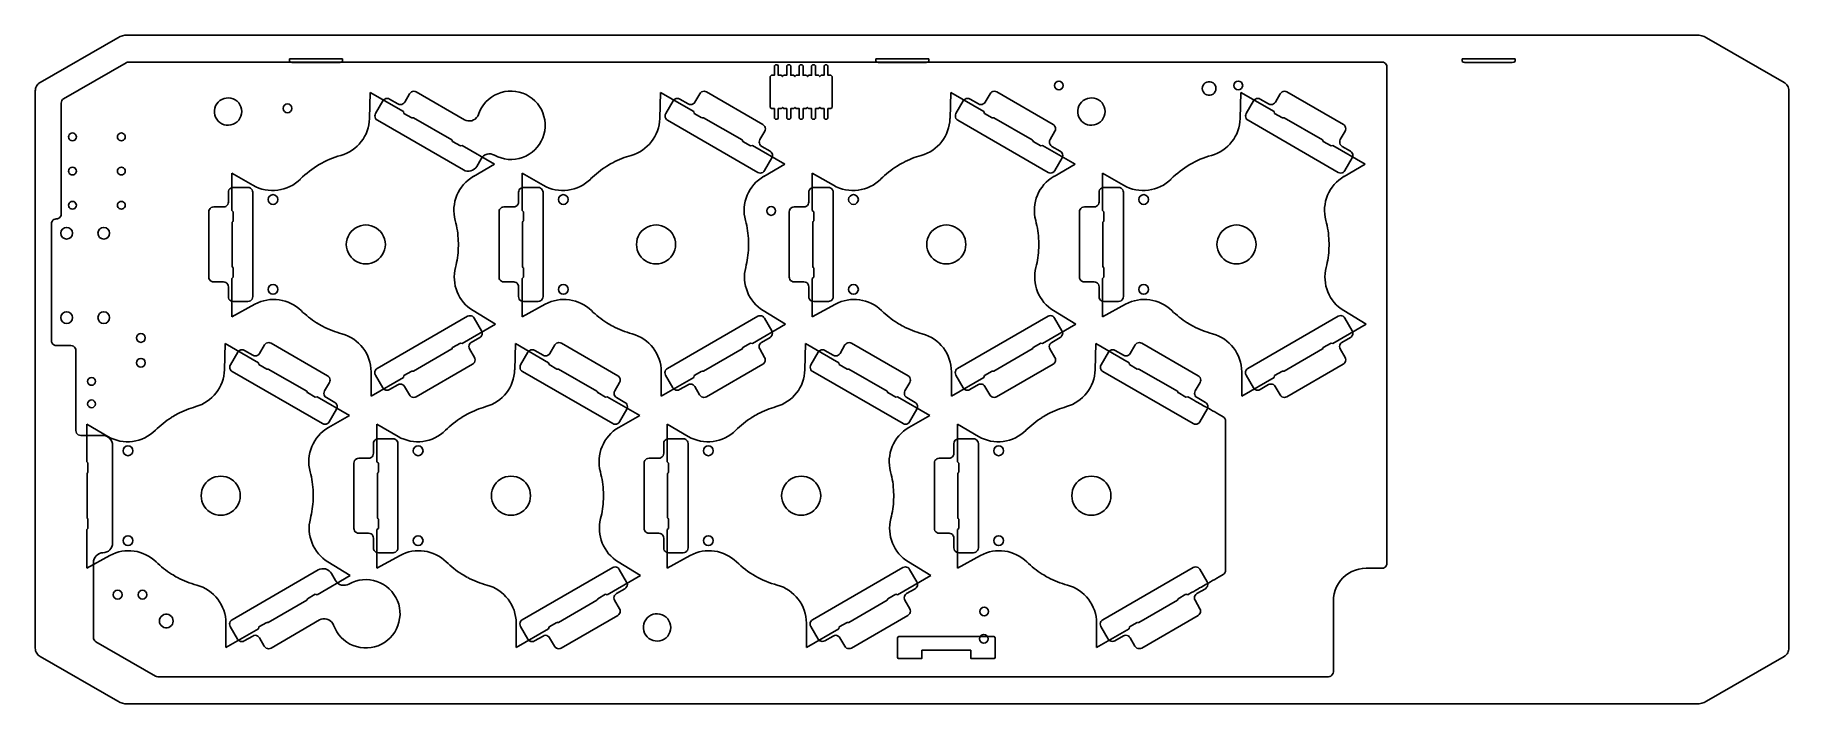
# Model space of a CAD drawing. Header units: millimetres. Extents: x -90 to 90, y -34 to 34.
import ezdxf

# ---------------------------------------------------------------- set-up
doc = ezdxf.new("R2010")
doc.units = ezdxf.units.MM
doc.layers.get('0').update_dxf_attribs({"linetype": 'CONTINUOUS'})

msp = doc.modelspace()

# ---------------------------------------------------------------- linework, layer by layer
for p, q in [((-80.29, 34.23), (80.29, 34.23)), ((-89.23, 29.38), (-81.29, 33.96)), ((81.29, 33.96), (89.23, 29.38)), ((-63.72, 31.81), (-63.72, 31.52)), ((-63.72, 31.81), (-58.28, 31.81)), ((-63.72, 31.52), (-63.59, 31.45)), ((-63.07, 31.44), (-58.93, 31.44)), ((-58.28, 31.52), (-58.41, 31.45)), ((-58.28, 31.52), (-58.28, 31.81)), ((-3.72, 31.81), (-3.72, 31.52)), ((-3.72, 31.81), (1.72, 31.81)), ((-3.72, 31.52), (-3.59, 31.45)), ((-3.07, 31.44), (1.07, 31.44)), ((1.72, 31.52), (1.59, 31.45)), ((1.72, 31.52), (1.72, 31.81)), ((56.28, 31.81), (56.28, 31.52)), ((56.28, 31.81), (61.72, 31.81)), ((56.28, 31.52), (56.41, 31.45)), ((56.93, 31.44), (61.07, 31.44)), ((61.72, 31.52), (61.59, 31.45)), ((61.72, 31.52), (61.72, 31.81)), ((-89.73, 26.66), (-89.73, 28.51)), ((-55.45, 28.37), (-55.52, 25.69)), ((-52.05, 26.41), (-55.45, 28.37)), ((-25.75, 28.37), (-25.82, 25.69)), ((-22.35, 26.41), (-25.75, 28.37)), ((3.95, 28.37), (3.88, 25.69)), ((7.35, 26.41), (3.95, 28.37)), ((33.65, 28.37), (33.58, 25.69)), ((37.05, 26.41), (33.65, 28.37)), ((89.73, 28.51), (89.73, -28.51)), ((-89.75, 25.28), (-89.75, -11.11)), ((-52.05, 26.41), (-52, 26.22)), ((-52, 26.22), (-51.2, 25.76)), ((-47.1, 23.5), (-51.03, 25.77)), ((-22.35, 26.41), (-22.3, 26.22)), ((-22.3, 26.22), (-21.5, 25.76)), ((-17.4, 23.5), (-21.33, 25.77)), ((7.35, 26.41), (7.4, 26.22)), ((7.4, 26.22), (8.2, 25.76)), ((12.3, 23.5), (8.37, 25.77)), ((37.05, 26.41), (37.1, 26.22)), ((37.1, 26.22), (37.9, 25.76)), ((42, 23.5), (38.07, 25.77)), ((-47.02, 23.35), (-46.22, 22.89)), ((-17.32, 23.35), (-16.52, 22.89)), ((12.38, 23.35), (13.18, 22.89)), ((42.08, 23.35), (42.88, 22.89)), ((-46.22, 22.89), (-46.04, 22.94)), ((-42.72, 21.02), (-46.04, 22.94)), ((-16.52, 22.89), (-16.34, 22.94)), ((-13.02, 21.02), (-16.34, 22.94)), ((13.18, 22.89), (13.36, 22.94)), ((16.68, 21.02), (13.36, 22.94)), ((42.88, 22.89), (43.06, 22.94)), ((46.38, 21.02), (43.06, 22.94)), ((-67.45, 18.86), (-69.61, 20.11)), ((-69.61, 20.11), (-69.61, 16.27)), ((-44.87, 19.77), (-42.72, 21.02)), ((-37.75, 18.86), (-39.91, 20.11)), ((-39.91, 20.11), (-39.91, 16.27)), ((-31.24, 20.82), (-31.23, 20.82)), ((-30.63, 21.17), (-30.63, 21.17)), ((-15.17, 19.77), (-13.02, 21.02)), ((-8.05, 18.86), (-10.21, 20.11)), ((-10.21, 20.11), (-10.21, 16.27)), ((-1.54, 20.82), (-1.53, 20.82)), ((-0.93, 21.17), (-0.93, 21.17)), ((14.53, 19.77), (16.68, 21.02)), ((21.65, 18.86), (19.49, 20.11)), ((19.49, 20.11), (19.49, 16.27)), ((44.23, 19.77), (46.38, 21.02)), ((-69.47, 16.14), (-69.61, 16.27)), ((-39.77, 16.14), (-39.91, 16.27)), ((-10.07, 16.14), (-10.21, 16.27)), ((19.63, 16.14), (19.49, 16.27)), ((-69.57, 15.07), (-69.57, 10.53)), ((-69.47, 16.14), (-69.47, 15.21)), ((-39.87, 15.07), (-39.87, 10.53)), ((-39.77, 16.14), (-39.77, 15.21)), ((-10.17, 15.07), (-10.17, 10.53)), ((-10.07, 16.14), (-10.07, 15.21)), ((19.53, 15.07), (19.53, 10.53)), ((19.63, 16.14), (19.63, 15.21)), ((-46.43, 13.15), (-46.44, 13.14)), ((-16.73, 13.15), (-16.74, 13.14)), ((12.97, 13.15), (12.96, 13.14)), ((42.67, 13.15), (42.66, 13.14)), ((-46.43, 12.45), (-46.44, 12.46)), ((-16.73, 12.45), (-16.74, 12.46)), ((12.97, 12.45), (12.96, 12.46)), ((42.67, 12.45), (42.66, 12.46)), ((-69.47, 9.46), (-69.61, 9.33)), ((-69.61, 9.33), (-69.61, 5.4)), ((-69.47, 10.39), (-69.47, 9.46)), ((-39.77, 9.46), (-39.91, 9.33)), ((-39.91, 9.33), (-39.91, 5.4)), ((-39.77, 10.39), (-39.77, 9.46)), ((-10.07, 9.46), (-10.21, 9.33)), ((-10.21, 9.33), (-10.21, 5.4)), ((-10.07, 10.39), (-10.07, 9.46)), ((19.63, 9.46), (19.49, 9.33)), ((19.49, 9.33), (19.49, 5.4)), ((19.63, 10.39), (19.63, 9.46)), ((-69.61, 5.4), (-67.25, 6.68)), ((-42.64, 4.63), (-44.93, 6.03)), ((-39.91, 5.4), (-37.55, 6.68)), ((-12.94, 4.63), (-15.23, 6.03)), ((-10.21, 5.4), (-7.85, 6.68)), ((16.76, 4.63), (14.47, 6.03)), ((19.49, 5.4), (21.85, 6.68)), ((46.46, 4.63), (44.17, 6.03)), ((-60.94, 4.78), (-60.93, 4.78)), ((-60.33, 4.43), (-60.33, 4.43)), ((-46.04, 2.66), (-42.64, 4.63)), ((-31.24, 4.78), (-31.23, 4.78)), ((-30.63, 4.43), (-30.63, 4.43)), ((-16.34, 2.66), (-12.94, 4.63)), ((-1.54, 4.78), (-1.53, 4.78)), ((-0.93, 4.43), (-0.93, 4.43)), ((13.36, 2.66), (16.76, 4.63)), ((28.16, 4.78), (28.17, 4.78)), ((28.77, 4.43), (28.77, 4.43)), ((43.06, 2.66), (46.46, 4.63)), ((-70.3, 2.65), (-70.37, -0.03)), ((-66.9, 0.69), (-70.3, 2.65)), ((-51.03, -0.17), (-47.1, 2.1)), ((-46.22, 2.71), (-47.02, 2.25)), ((-46.04, 2.66), (-46.22, 2.71)), ((-40.6, 2.65), (-40.67, -0.03)), ((-37.2, 0.69), (-40.6, 2.65)), ((-21.33, -0.17), (-17.4, 2.1)), ((-16.52, 2.71), (-17.32, 2.25)), ((-16.34, 2.66), (-16.52, 2.71)), ((-10.9, 2.65), (-10.97, -0.03)), ((-7.5, 0.69), (-10.9, 2.65)), ((8.37, -0.17), (12.3, 2.1)), ((13.18, 2.71), (12.38, 2.25)), ((13.36, 2.66), (13.18, 2.71)), ((18.8, 2.65), (18.73, -0.03)), ((22.2, 0.69), (18.8, 2.65)), ((38.07, -0.17), (42, 2.1)), ((42.88, 2.71), (42.08, 2.25)), ((43.06, 2.66), (42.88, 2.71)), ((-66.9, 0.69), (-66.85, 0.5)), ((-66.85, 0.5), (-66.05, 0.04)), ((-61.95, -2.22), (-65.88, 0.05)), ((-37.2, 0.69), (-37.15, 0.5)), ((-37.15, 0.5), (-36.35, 0.04)), ((-32.25, -2.22), (-36.18, 0.05)), ((-7.5, 0.69), (-7.45, 0.5)), ((-7.45, 0.5), (-6.65, 0.04)), ((-2.55, -2.22), (-6.48, 0.05)), ((22.2, 0.69), (22.25, 0.5)), ((22.25, 0.5), (23.05, 0.04)), ((27.15, -2.22), (23.22, 0.05)), ((-55.37, -0.24), (-55.37, -2.73)), ((-55.37, -2.73), (-52.05, -0.81)), ((-52, -0.62), (-52.05, -0.81)), ((-51.2, -0.16), (-52, -0.62)), ((-25.67, -0.24), (-25.67, -2.73)), ((-25.67, -2.73), (-22.35, -0.81)), ((-22.3, -0.62), (-22.35, -0.81)), ((-21.5, -0.16), (-22.3, -0.62)), ((4.03, -0.24), (4.03, -2.73)), ((4.03, -2.73), (7.35, -0.81)), ((7.4, -0.62), (7.35, -0.81)), ((8.2, -0.16), (7.4, -0.62)), ((33.73, -0.24), (33.73, -2.73)), ((33.73, -2.73), (37.05, -0.81)), ((37.1, -0.62), (37.05, -0.81)), ((37.9, -0.16), (37.1, -0.62)), ((-61.87, -2.37), (-61.07, -2.84)), ((-61.07, -2.84), (-60.89, -2.79)), ((-57.57, -4.7), (-60.89, -2.79)), ((-32.17, -2.37), (-31.37, -2.84)), ((-31.37, -2.84), (-31.19, -2.79)), ((-27.87, -4.7), (-31.19, -2.79)), ((-2.47, -2.37), (-1.67, -2.84)), ((-1.67, -2.84), (-1.49, -2.79)), ((1.83, -4.7), (-1.49, -2.79)), ((27.23, -2.37), (28.03, -2.84)), ((28.03, -2.84), (28.21, -2.79)), ((28.37, -2.88), (28.21, -2.79)), ((-75.79, -4.9), (-75.78, -4.9)), ((-75.18, -4.55), (-75.18, -4.56)), ((-59.72, -5.95), (-57.57, -4.7)), ((-46.09, -4.9), (-46.08, -4.9)), ((-45.48, -4.55), (-45.48, -4.56)), ((-30.02, -5.95), (-27.87, -4.7)), ((-16.39, -4.9), (-16.38, -4.9)), ((-15.78, -4.55), (-15.78, -4.56)), ((-0.32, -5.95), (1.83, -4.7)), ((13.31, -4.9), (13.32, -4.9)), ((13.92, -4.55), (13.92, -4.56)), ((31.84, -4.85), (31.42, -4.61)), ((32.08, -20.56), (32.09, -5.28)), ((-82.3, -6.86), (-84.46, -5.61)), ((-84.46, -5.61), (-84.46, -9.45)), ((-52.6, -6.86), (-54.76, -5.61)), ((-54.76, -5.61), (-54.76, -9.45)), ((-22.9, -6.86), (-25.06, -5.61)), ((-25.06, -5.61), (-25.06, -9.45)), ((6.8, -6.86), (4.64, -5.61)), ((4.64, -5.61), (4.64, -9.45)), ((-84.35, -9.56), (-84.46, -9.45)), ((-84.42, -10.65), (-84.42, -15.19)), ((-84.35, -9.56), (-84.35, -10.54)), ((-54.62, -9.58), (-54.76, -9.45)), ((-54.72, -10.65), (-54.72, -15.19)), ((-54.62, -9.58), (-54.62, -10.51)), ((-24.92, -9.58), (-25.06, -9.45)), ((-25.02, -10.65), (-25.02, -15.19)), ((-24.92, -9.58), (-24.92, -10.51)), ((4.78, -9.58), (4.64, -9.45)), ((4.68, -10.65), (4.68, -15.19)), ((4.78, -9.58), (4.78, -10.51)), ((-89.73, -28.51), (-89.73, -12.48)), ((-61.28, -12.57), (-61.29, -12.58)), ((-61.28, -13.27), (-61.29, -13.26)), ((-31.58, -12.57), (-31.59, -12.58)), ((-31.58, -13.27), (-31.59, -13.26)), ((-1.88, -12.57), (-1.89, -12.58)), ((-1.88, -13.27), (-1.89, -13.26)), ((-84.35, -15.3), (-84.35, -16.28)), ((-54.62, -15.33), (-54.62, -16.26)), ((-24.92, -15.33), (-24.92, -16.26)), ((4.78, -15.33), (4.78, -16.26)), ((-84.35, -16.28), (-84.46, -16.39)), ((-84.46, -16.39), (-84.46, -20.32)), ((-54.62, -16.26), (-54.76, -16.39)), ((-54.76, -16.39), (-54.76, -20.32)), ((-24.92, -16.26), (-25.06, -16.39)), ((-25.06, -16.39), (-25.06, -20.32)), ((4.78, -16.26), (4.64, -16.39)), ((4.64, -16.39), (4.64, -20.32)), ((-84.46, -20.32), (-82.1, -19.04)), ((-57.49, -21.1), (-59.78, -19.69)), ((-54.76, -20.32), (-52.4, -19.04)), ((-27.79, -21.1), (-30.08, -19.69)), ((-25.06, -20.32), (-22.7, -19.04)), ((1.91, -21.1), (-0.38, -19.69)), ((4.64, -20.32), (7, -19.04)), ((-75.79, -20.94), (-75.78, -20.94)), ((-75.18, -21.29), (-75.18, -21.29)), ((-60.89, -23.06), (-57.49, -21.1)), ((-46.09, -20.94), (-46.08, -20.94)), ((-45.48, -21.29), (-45.48, -21.29)), ((-31.19, -23.06), (-27.79, -21.1)), ((-1.49, -23.06), (1.91, -21.1)), ((13.31, -20.94), (13.32, -20.94)), ((13.92, -21.29), (13.92, -21.29)), ((31.42, -21.23), (31.83, -21)), ((-61.07, -23.01), (-61.87, -23.47)), ((-60.89, -23.06), (-61.07, -23.01)), ((-31.37, -23.01), (-32.17, -23.47)), ((-31.19, -23.06), (-31.37, -23.01)), ((-1.67, -23.01), (-2.47, -23.47)), ((-1.49, -23.06), (-1.67, -23.01)), ((28.03, -23.01), (27.23, -23.47)), ((28.21, -23.06), (28.03, -23.01)), ((28.21, -23.06), (28.37, -22.97)), ((-65.88, -25.89), (-61.95, -23.62)), ((-36.18, -25.89), (-32.25, -23.62)), ((-6.48, -25.89), (-2.55, -23.62)), ((23.22, -25.89), (27.15, -23.62)), ((-70.22, -25.96), (-70.22, -28.45)), ((-70.22, -28.45), (-66.9, -26.53)), ((-66.85, -26.34), (-66.9, -26.53)), ((-66.05, -25.88), (-66.85, -26.34)), ((-40.52, -25.96), (-40.52, -28.45)), ((-40.52, -28.45), (-37.2, -26.53)), ((-37.15, -26.34), (-37.2, -26.53)), ((-36.35, -25.88), (-37.15, -26.34)), ((-10.82, -25.96), (-10.82, -28.45)), ((-10.82, -28.45), (-7.5, -26.53)), ((-7.45, -26.34), (-7.5, -26.53)), ((-6.65, -25.88), (-7.45, -26.34)), ((18.88, -25.96), (18.88, -28.45)), ((18.88, -28.45), (22.2, -26.53)), ((22.25, -26.34), (22.2, -26.53)), ((23.05, -25.88), (22.25, -26.34)), ((-81.29, -33.96), (-89.23, -29.38)), ((89.23, -29.38), (81.29, -33.96)), ((80.29, -34.23), (-80.29, -34.23))]:
    msp.add_line(p, q)
for points in [[(48.35, 31.4), (48.23, 31.45), (48.1, 31.47), (-80.18, 31.46), (-80.31, 31.45), (-80.43, 31.4), (-86.83, 27.7), (-86.93, 27.62), (-87.01, 27.52), (-87.06, 27.4), (-87.08, 27.27), (-87.08, 15.91), (-87.09, 15.78), (-87.14, 15.66), (-87.22, 15.56), (-87.33, 15.48), (-87.45, 15.43), (-87.58, 15.41), (-87.71, 15.39), (-87.83, 15.34), (-87.93, 15.27), (-88.01, 15.16), (-88.06, 15.04), (-88.08, 14.91), (-88.08, 2.95), (-88.06, 2.82), (-88.01, 2.7), (-87.93, 2.6), (-87.83, 2.52), (-87.71, 2.47), (-87.58, 2.45), (-86.08, 2.45), (-85.95, 2.43), (-85.83, 2.38), (-85.72, 2.3), (-85.64, 2.2), (-85.59, 2.08), (-85.58, 1.95), (-85.58, -6.25), (-85.56, -6.38), (-85.51, -6.5), (-85.43, -6.6), (-85.33, -6.68), (-85.2, -6.73), (-85.08, -6.75), (-82.82, -6.75), (-82.63, -6.77), (-82.44, -6.83), (-82.27, -6.92), (-82.12, -7.04), (-81.99, -7.19), (-81.9, -7.37), (-81.84, -7.56), (-81.82, -7.75), (-81.82, -17.76), (-81.84, -17.95), (-81.9, -18.14), (-81.99, -18.31), (-82.11, -18.46), (-82.25, -18.58), (-82.42, -18.68), (-82.61, -18.74), (-82.8, -18.76), (-82.99, -18.78), (-83.17, -18.84), (-83.34, -18.93), (-83.49, -19.06), (-83.61, -19.21), (-83.7, -19.38), (-83.76, -19.57), (-83.78, -19.76), (-83.77, -27.44), (-83.76, -27.56), (-83.71, -27.68), (-83.63, -27.79), (-83.52, -27.87), (-77.44, -31.38), (-77.32, -31.43), (-77.19, -31.45), (42.61, -31.45), (42.74, -31.43), (42.86, -31.38), (42.96, -31.3), (43.04, -31.2), (43.09, -31.08), (43.11, -30.95), (43.11, -23.71), (43.13, -23.33), (43.2, -22.96), (43.3, -22.6), (43.44, -22.25), (43.63, -21.92), (43.84, -21.61), (44.09, -21.33), (44.37, -21.08), (44.68, -20.86), (45.01, -20.68), (45.36, -20.53), (45.72, -20.43), (46.09, -20.36), (46.47, -20.34), (48.1, -20.34), (48.23, -20.32), (48.35, -20.27), (48.45, -20.2), (48.53, -20.09), (48.58, -19.97), (48.6, -19.84), (48.6, 30.97), (48.58, 31.1), (48.53, 31.22), (48.45, 31.32)], [(-8.18, 29.97), (-8.18, 29.99), (-8.3, 30.12), (-8.61, 30.12), (-8.61, 31.07), (-8.61, 31.09), (-8.71, 31.18), (-8.91, 31.18), (-9.01, 31.09), (-9.01, 31.07), (-9.01, 30.12), (-9.32, 30.12), (-9.45, 29.99), (-9.57, 30.12), (-9.88, 30.12), (-9.88, 31.07), (-9.88, 31.09), (-9.98, 31.18), (-10.18, 31.18), (-10.28, 31.09), (-10.28, 31.07), (-10.28, 30.12), (-10.59, 30.12), (-10.72, 29.99), (-10.84, 30.12), (-11.15, 30.12), (-11.15, 31.07), (-11.15, 31.09), (-11.25, 31.18), (-11.45, 31.18), (-11.55, 31.09), (-11.55, 31.07), (-11.55, 30.12), (-11.86, 30.12), (-11.99, 29.99), (-12.11, 30.12), (-12.42, 30.12), (-12.42, 31.07), (-12.42, 31.09), (-12.52, 31.18), (-12.72, 31.18), (-12.82, 31.09), (-12.82, 31.07), (-12.82, 30.12), (-13.13, 30.12), (-13.26, 29.99), (-13.38, 30.12), (-13.69, 30.12), (-13.69, 31.07), (-13.69, 31.09), (-13.79, 31.18), (-13.99, 31.18), (-14.09, 31.09), (-14.09, 31.07), (-14.09, 30.12), (-14.4, 30.12), (-14.53, 29.99), (-14.53, 29.97), (-14.53, 26.83), (-14.4, 26.7), (-14.09, 26.7), (-14.09, 25.71), (-13.99, 25.61), (-13.79, 25.61), (-13.69, 25.71), (-13.69, 26.7), (-13.38, 26.7), (-13.26, 26.83), (-13.13, 26.7), (-12.82, 26.7), (-12.82, 25.71), (-12.72, 25.61), (-12.52, 25.61), (-12.42, 25.71), (-12.42, 26.7), (-12.11, 26.7), (-11.99, 26.83), (-11.86, 26.7), (-11.55, 26.7), (-11.55, 25.71), (-11.45, 25.61), (-11.25, 25.61), (-11.15, 25.71), (-11.15, 26.7), (-10.84, 26.7), (-10.72, 26.83), (-10.59, 26.7), (-10.28, 26.7), (-10.28, 25.71), (-10.18, 25.61), (-9.98, 25.61), (-9.88, 25.71), (-9.88, 26.7), (-9.57, 26.7), (-9.45, 26.83), (-9.32, 26.7), (-9.01, 26.7), (-9.01, 25.71), (-8.91, 25.61), (-8.71, 25.61), (-8.61, 25.71), (-8.61, 26.7), (-8.3, 26.7), (-8.18, 26.83)], [(30.15, 29.42), (30.32, 29.46), (30.49, 29.46), (30.65, 29.42), (30.8, 29.34), (30.93, 29.23), (31.02, 29.09), (31.08, 28.93), (31.1, 28.77), (31.08, 28.6), (31.02, 28.44), (30.93, 28.3), (30.8, 28.19), (30.65, 28.11), (30.49, 28.07), (30.32, 28.07), (30.15, 28.11), (30, 28.19), (29.88, 28.3), (29.78, 28.44), (29.72, 28.6), (29.7, 28.77), (29.72, 28.93), (29.78, 29.09), (29.88, 29.23), (30, 29.34)], [(-70.18, 27.79), (-69.94, 27.8), (-69.71, 27.77), (-69.48, 27.7), (-69.27, 27.59), (-69.08, 27.45), (-68.91, 27.28), (-68.78, 27.08), (-68.68, 26.87), (-68.62, 26.64), (-68.6, 26.4), (-68.62, 26.16), (-68.68, 25.93), (-68.78, 25.72), (-68.91, 25.52), (-69.08, 25.35), (-69.27, 25.21), (-69.48, 25.1), (-69.71, 25.03), (-69.94, 25), (-70.18, 25.01), (-70.41, 25.06), (-70.63, 25.15), (-70.83, 25.27), (-71.01, 25.43), (-71.16, 25.62), (-71.28, 25.82), (-71.35, 26.05), (-71.39, 26.28), (-71.39, 26.52), (-71.35, 26.75), (-71.28, 26.98), (-71.16, 27.18), (-71.01, 27.37), (-70.83, 27.53), (-70.63, 27.65), (-70.41, 27.74)], [(-41.32, 28.49), (-40.94, 28.5), (-40.57, 28.47), (-40.21, 28.4), (-39.85, 28.29), (-39.51, 28.14), (-39.18, 27.96), (-38.88, 27.75), (-38.6, 27.5), (-38.35, 27.23), (-38.13, 26.93), (-37.94, 26.61), (-37.79, 26.27), (-37.67, 25.91), (-37.59, 25.55), (-37.55, 25.18), (-37.56, 24.81), (-37.6, 24.44), (-37.68, 24.07), (-37.79, 23.72), (-37.95, 23.38), (-38.14, 23.06), (-38.36, 22.76), (-38.61, 22.49), (-38.89, 22.24), (-39.2, 22.03), (-39.52, 21.85), (-39.87, 21.71), (-40.22, 21.6), (-40.59, 21.53), (-40.96, 21.5), (-41.33, 21.51), (-41.7, 21.56), (-42.06, 21.65), (-42.41, 21.78), (-42.75, 21.94), (-42.93, 22.02), (-43.12, 22.06), (-43.31, 22.06), (-43.5, 22.03), (-43.68, 21.96), (-43.85, 21.86), (-43.99, 21.72), (-44.1, 21.56), (-44.55, 20.79), (-44.66, 20.63), (-44.8, 20.5), (-44.97, 20.4), (-45.15, 20.33), (-45.35, 20.29), (-45.54, 20.3), (-45.73, 20.35), (-45.91, 20.43), (-54.72, 25.51), (-54.83, 25.59), (-54.91, 25.7), (-54.96, 25.82), (-54.97, 25.95), (-54.96, 26.08), (-54.91, 26.2), (-54.16, 27.5), (-54.08, 27.6), (-53.97, 27.68), (-53.85, 27.73), (-53.72, 27.75), (-53.59, 27.73), (-53.47, 27.68), (-52.61, 27.18), (-52.49, 27.13), (-52.36, 27.11), (-52.23, 27.13), (-52.11, 27.18), (-52, 27.26), (-51.92, 27.36), (-51.42, 28.23), (-51.34, 28.33), (-51.24, 28.41), (-51.12, 28.46), (-50.99, 28.48), (-50.86, 28.46), (-50.74, 28.41), (-45.82, 25.57), (-45.64, 25.49), (-45.45, 25.44), (-45.25, 25.44), (-45.06, 25.47), (-44.87, 25.54), (-44.71, 25.64), (-44.56, 25.78), (-44.45, 25.94), (-44.37, 26.11), (-44.23, 26.46), (-44.06, 26.79), (-43.85, 27.1), (-43.61, 27.39), (-43.34, 27.64), (-43.05, 27.87), (-42.73, 28.07), (-42.4, 28.23), (-42.05, 28.35), (-41.69, 28.44)], [(-21.42, 28.46), (-21.29, 28.48), (-21.16, 28.46), (-21.04, 28.41), (-15.26, 25.07), (-15.16, 24.99), (-15.08, 24.89), (-15.03, 24.77), (-15.01, 24.64), (-15.03, 24.51), (-15.08, 24.39), (-15.58, 23.53), (-15.63, 23.4), (-15.64, 23.28), (-15.63, 23.15), (-15.58, 23.03), (-15.5, 22.92), (-15.39, 22.84), (-14.53, 22.34), (-14.42, 22.26), (-14.35, 22.16), (-14.3, 22.04), (-14.28, 21.91), (-14.3, 21.78), (-14.35, 21.66), (-15.1, 20.36), (-15.17, 20.26), (-15.28, 20.18), (-15.4, 20.13), (-15.53, 20.11), (-15.66, 20.13), (-15.78, 20.18), (-25.02, 25.51), (-25.13, 25.59), (-25.21, 25.7), (-25.26, 25.82), (-25.27, 25.95), (-25.26, 26.08), (-25.21, 26.2), (-24.46, 27.5), (-24.38, 27.6), (-24.27, 27.68), (-24.15, 27.73), (-24.02, 27.75), (-23.89, 27.73), (-23.77, 27.68), (-22.91, 27.18), (-22.79, 27.13), (-22.66, 27.11), (-22.53, 27.13), (-22.41, 27.18), (-22.3, 27.26), (-22.22, 27.36), (-21.72, 28.23), (-21.64, 28.33), (-21.54, 28.41)], [(8.28, 28.46), (8.41, 28.48), (8.54, 28.46), (8.66, 28.41), (14.44, 25.08), (14.54, 25), (14.62, 24.89), (14.67, 24.77), (14.69, 24.64), (14.67, 24.51), (14.62, 24.39), (14.12, 23.53), (14.07, 23.41), (14.06, 23.28), (14.07, 23.15), (14.12, 23.03), (14.2, 22.92), (14.31, 22.84), (15.17, 22.34), (15.28, 22.26), (15.35, 22.16), (15.4, 22.04), (15.42, 21.91), (15.4, 21.78), (15.35, 21.66), (14.6, 20.36), (14.53, 20.26), (14.42, 20.18), (14.3, 20.13), (14.17, 20.11), (14.04, 20.13), (13.92, 20.18), (4.68, 25.52), (4.57, 25.6), (4.49, 25.7), (4.44, 25.82), (4.43, 25.95), (4.44, 26.08), (4.49, 26.2), (5.24, 27.5), (5.32, 27.6), (5.43, 27.68), (5.55, 27.73), (5.68, 27.75), (5.81, 27.73), (5.93, 27.68), (6.79, 27.18), (6.91, 27.13), (7.04, 27.11), (7.17, 27.13), (7.29, 27.18), (7.4, 27.26), (7.48, 27.36), (7.98, 28.23), (8.06, 28.33), (8.16, 28.41)], [(18.17, 27.79), (18.41, 27.8), (18.64, 27.77), (18.87, 27.7), (19.08, 27.59), (19.27, 27.45), (19.44, 27.28), (19.57, 27.08), (19.67, 26.87), (19.73, 26.64), (19.75, 26.4), (19.73, 26.16), (19.67, 25.93), (19.57, 25.72), (19.44, 25.52), (19.27, 25.35), (19.08, 25.21), (18.87, 25.1), (18.64, 25.03), (18.41, 25), (18.17, 25.01), (17.94, 25.06), (17.72, 25.15), (17.52, 25.27), (17.34, 25.43), (17.19, 25.62), (17.07, 25.82), (17, 26.05), (16.96, 26.28), (16.96, 26.52), (17, 26.75), (17.07, 26.98), (17.19, 27.18), (17.34, 27.37), (17.52, 27.53), (17.72, 27.65), (17.94, 27.74)], [(37.98, 28.46), (38.11, 28.48), (38.24, 28.46), (38.36, 28.41), (44.14, 25.08), (44.24, 25), (44.32, 24.89), (44.37, 24.77), (44.39, 24.64), (44.37, 24.51), (44.32, 24.39), (43.82, 23.53), (43.77, 23.41), (43.76, 23.28), (43.77, 23.15), (43.82, 23.03), (43.9, 22.92), (44.01, 22.84), (44.87, 22.34), (44.98, 22.26), (45.05, 22.16), (45.1, 22.04), (45.12, 21.91), (45.1, 21.78), (45.05, 21.66), (44.3, 20.36), (44.23, 20.26), (44.12, 20.18), (44, 20.13), (43.87, 20.11), (43.74, 20.13), (43.62, 20.18), (34.38, 25.52), (34.27, 25.6), (34.19, 25.7), (34.14, 25.82), (34.13, 25.95), (34.14, 26.08), (34.19, 26.2), (34.94, 27.5), (35.02, 27.6), (35.13, 27.68), (35.25, 27.73), (35.38, 27.75), (35.51, 27.73), (35.63, 27.68), (36.49, 27.18), (36.61, 27.13), (36.74, 27.11), (36.87, 27.13), (36.99, 27.18), (37.1, 27.26), (37.18, 27.36), (37.68, 28.23), (37.76, 28.33), (37.86, 28.41)], [(-86.05, 24.19), (-85.92, 24.21), (-85.8, 24.19), (-85.69, 24.13), (-85.6, 24.04), (-85.54, 23.93), (-85.52, 23.81), (-85.54, 23.69), (-85.6, 23.57), (-85.69, 23.49), (-85.8, 23.43), (-85.92, 23.41), (-86.05, 23.43), (-86.16, 23.49), (-86.25, 23.57), (-86.3, 23.69), (-86.32, 23.81), (-86.3, 23.93), (-86.25, 24.04), (-86.16, 24.13)], [(-81.05, 24.19), (-80.92, 24.21), (-80.8, 24.19), (-80.69, 24.13), (-80.6, 24.05), (-80.54, 23.93), (-80.52, 23.81), (-80.54, 23.69), (-80.6, 23.57), (-80.69, 23.49), (-80.8, 23.43), (-80.92, 23.41), (-81.05, 23.43), (-81.16, 23.49), (-81.25, 23.57), (-81.3, 23.69), (-81.32, 23.81), (-81.3, 23.93), (-81.25, 24.05), (-81.16, 24.13)], [(-86.05, 20.69), (-85.92, 20.71), (-85.8, 20.69), (-85.69, 20.63), (-85.6, 20.54), (-85.54, 20.43), (-85.52, 20.31), (-85.54, 20.19), (-85.6, 20.07), (-85.69, 19.99), (-85.8, 19.93), (-85.92, 19.91), (-86.05, 19.93), (-86.16, 19.99), (-86.25, 20.07), (-86.3, 20.19), (-86.32, 20.31), (-86.3, 20.43), (-86.25, 20.54), (-86.16, 20.63)], [(-81.05, 20.69), (-80.92, 20.71), (-80.8, 20.69), (-80.69, 20.63), (-80.6, 20.55), (-80.54, 20.43), (-80.52, 20.31), (-80.54, 20.19), (-80.6, 20.07), (-80.69, 19.99), (-80.8, 19.93), (-80.92, 19.91), (-81.05, 19.93), (-81.16, 19.99), (-81.25, 20.07), (-81.3, 20.19), (-81.32, 20.31), (-81.3, 20.43), (-81.25, 20.55), (-81.16, 20.63)], [(-69.6, 18.62), (-69.47, 18.64), (-67.97, 18.64), (-67.84, 18.62), (-67.72, 18.57), (-67.62, 18.49), (-67.54, 18.39), (-67.49, 18.27), (-67.47, 18.14), (-67.47, 7.46), (-67.49, 7.33), (-67.54, 7.21), (-67.62, 7.11), (-67.72, 7.03), (-67.84, 6.98), (-67.97, 6.96), (-69.47, 6.96), (-69.6, 6.98), (-69.72, 7.03), (-69.83, 7.11), (-69.91, 7.21), (-69.96, 7.33), (-69.97, 7.46), (-69.97, 8.46), (-69.99, 8.59), (-70.04, 8.71), (-70.12, 8.82), (-70.22, 8.9), (-70.34, 8.95), (-70.47, 8.96), (-71.47, 8.96), (-71.6, 8.98), (-71.72, 9.03), (-71.83, 9.11), (-71.91, 9.21), (-71.96, 9.33), (-71.97, 9.46), (-71.97, 16.14), (-71.96, 16.27), (-71.91, 16.39), (-71.83, 16.49), (-71.72, 16.57), (-71.6, 16.62), (-71.47, 16.64), (-70.47, 16.64), (-70.34, 16.65), (-70.22, 16.7), (-70.12, 16.78), (-70.04, 16.89), (-69.99, 17.01), (-69.97, 17.14), (-69.97, 18.14), (-69.96, 18.27), (-69.91, 18.39), (-69.83, 18.49), (-69.72, 18.57)], [(-39.9, 18.62), (-39.77, 18.64), (-38.27, 18.64), (-38.14, 18.62), (-38.02, 18.57), (-37.92, 18.49), (-37.84, 18.39), (-37.79, 18.27), (-37.77, 18.14), (-37.77, 7.46), (-37.79, 7.33), (-37.84, 7.21), (-37.92, 7.11), (-38.02, 7.03), (-38.14, 6.98), (-38.27, 6.96), (-39.77, 6.96), (-39.9, 6.98), (-40.02, 7.03), (-40.13, 7.11), (-40.21, 7.21), (-40.26, 7.33), (-40.27, 7.46), (-40.27, 8.46), (-40.29, 8.59), (-40.34, 8.71), (-40.42, 8.82), (-40.52, 8.9), (-40.64, 8.95), (-40.77, 8.96), (-41.77, 8.96), (-41.9, 8.98), (-42.02, 9.03), (-42.13, 9.11), (-42.21, 9.21), (-42.26, 9.33), (-42.27, 9.46), (-42.27, 16.14), (-42.26, 16.27), (-42.21, 16.39), (-42.13, 16.49), (-42.02, 16.57), (-41.9, 16.62), (-41.77, 16.64), (-40.77, 16.64), (-40.64, 16.66), (-40.52, 16.71), (-40.42, 16.79), (-40.34, 16.89), (-40.29, 17.01), (-40.27, 17.14), (-40.27, 18.14), (-40.26, 18.27), (-40.21, 18.39), (-40.13, 18.49), (-40.02, 18.57)], [(-10.2, 18.62), (-10.07, 18.64), (-8.57, 18.64), (-8.44, 18.62), (-8.32, 18.57), (-8.22, 18.49), (-8.14, 18.39), (-8.09, 18.27), (-8.07, 18.14), (-8.07, 7.46), (-8.09, 7.34), (-8.14, 7.21), (-8.22, 7.11), (-8.32, 7.03), (-8.44, 6.98), (-8.57, 6.96), (-10.07, 6.96), (-10.2, 6.98), (-10.32, 7.03), (-10.43, 7.11), (-10.51, 7.21), (-10.56, 7.34), (-10.57, 7.46), (-10.57, 8.46), (-10.59, 8.59), (-10.64, 8.71), (-10.72, 8.82), (-10.82, 8.9), (-10.94, 8.95), (-11.07, 8.96), (-12.07, 8.96), (-12.2, 8.98), (-12.32, 9.03), (-12.43, 9.11), (-12.51, 9.21), (-12.56, 9.34), (-12.57, 9.46), (-12.57, 16.14), (-12.56, 16.27), (-12.51, 16.39), (-12.43, 16.49), (-12.32, 16.57), (-12.2, 16.62), (-12.07, 16.64), (-11.07, 16.64), (-10.94, 16.66), (-10.82, 16.71), (-10.72, 16.79), (-10.64, 16.89), (-10.59, 17.01), (-10.57, 17.14), (-10.57, 18.14), (-10.56, 18.27), (-10.51, 18.39), (-10.43, 18.49), (-10.32, 18.57)], [(19.5, 18.62), (19.63, 18.64), (21.13, 18.64), (21.26, 18.62), (21.38, 18.57), (21.48, 18.49), (21.56, 18.39), (21.61, 18.27), (21.63, 18.14), (21.63, 7.47), (21.61, 7.34), (21.56, 7.22), (21.48, 7.11), (21.38, 7.03), (21.26, 6.98), (21.13, 6.97), (19.63, 6.97), (19.5, 6.98), (19.38, 7.03), (19.27, 7.11), (19.19, 7.22), (19.14, 7.34), (19.13, 7.47), (19.13, 8.47), (19.11, 8.59), (19.06, 8.72), (18.98, 8.82), (18.88, 8.9), (18.76, 8.95), (18.63, 8.97), (17.63, 8.97), (17.5, 8.98), (17.38, 9.03), (17.27, 9.11), (17.19, 9.22), (17.14, 9.34), (17.13, 9.47), (17.13, 16.14), (17.14, 16.27), (17.19, 16.39), (17.27, 16.49), (17.38, 16.57), (17.5, 16.62), (17.63, 16.64), (18.63, 16.64), (18.76, 16.66), (18.88, 16.71), (18.98, 16.79), (19.06, 16.89), (19.11, 17.01), (19.13, 17.14), (19.13, 18.14), (19.14, 18.27), (19.19, 18.39), (19.27, 18.49), (19.38, 18.57)], [(-86.05, 17.19), (-85.92, 17.21), (-85.8, 17.19), (-85.69, 17.13), (-85.6, 17.04), (-85.54, 16.93), (-85.52, 16.81), (-85.54, 16.69), (-85.6, 16.57), (-85.69, 16.49), (-85.8, 16.43), (-85.92, 16.41), (-86.05, 16.43), (-86.16, 16.49), (-86.25, 16.57), (-86.3, 16.69), (-86.32, 16.81), (-86.3, 16.93), (-86.25, 17.04), (-86.16, 17.13)], [(-81.05, 17.19), (-80.92, 17.21), (-80.8, 17.19), (-80.69, 17.13), (-80.6, 17.05), (-80.54, 16.93), (-80.52, 16.81), (-80.54, 16.69), (-80.6, 16.57), (-80.69, 16.49), (-80.8, 16.43), (-80.92, 16.41), (-81.05, 16.43), (-81.16, 16.49), (-81.25, 16.57), (-81.3, 16.69), (-81.32, 16.81), (-81.3, 16.93), (-81.25, 17.05), (-81.16, 17.13)], [(-56.18, 14.78), (-55.9, 14.8), (-55.62, 14.78), (-55.34, 14.72), (-55.07, 14.62), (-54.82, 14.48), (-54.59, 14.31), (-54.39, 14.11), (-54.22, 13.88), (-54.08, 13.63), (-53.98, 13.36), (-53.92, 13.08), (-53.9, 12.8), (-53.92, 12.52), (-53.98, 12.24), (-54.08, 11.97), (-54.22, 11.72), (-54.39, 11.49), (-54.59, 11.29), (-54.82, 11.12), (-55.07, 10.98), (-55.34, 10.88), (-55.62, 10.82), (-55.9, 10.8), (-56.18, 10.82), (-56.46, 10.88), (-56.73, 10.98), (-56.98, 11.12), (-57.21, 11.29), (-57.41, 11.49), (-57.58, 11.72), (-57.72, 11.97), (-57.82, 12.24), (-57.88, 12.52), (-57.9, 12.8), (-57.88, 13.08), (-57.82, 13.36), (-57.72, 13.63), (-57.58, 13.88), (-57.41, 14.11), (-57.21, 14.31), (-56.98, 14.48), (-56.73, 14.62), (-56.46, 14.72)], [(-26.48, 14.78), (-26.2, 14.8), (-25.92, 14.78), (-25.64, 14.72), (-25.37, 14.62), (-25.12, 14.48), (-24.89, 14.31), (-24.69, 14.11), (-24.52, 13.88), (-24.38, 13.63), (-24.28, 13.36), (-24.22, 13.08), (-24.2, 12.8), (-24.22, 12.52), (-24.28, 12.24), (-24.38, 11.97), (-24.52, 11.72), (-24.69, 11.49), (-24.89, 11.29), (-25.12, 11.12), (-25.37, 10.98), (-25.64, 10.88), (-25.92, 10.82), (-26.2, 10.8), (-26.48, 10.82), (-26.76, 10.88), (-27.03, 10.98), (-27.28, 11.12), (-27.51, 11.29), (-27.71, 11.49), (-27.88, 11.72), (-28.02, 11.97), (-28.12, 12.24), (-28.18, 12.52), (-28.2, 12.8), (-28.18, 13.08), (-28.12, 13.36), (-28.02, 13.63), (-27.88, 13.88), (-27.71, 14.11), (-27.51, 14.31), (-27.28, 14.48), (-27.03, 14.62), (-26.76, 14.72)], [(3.22, 14.78), (3.5, 14.8), (3.78, 14.78), (4.06, 14.72), (4.33, 14.62), (4.58, 14.48), (4.81, 14.31), (5.01, 14.11), (5.18, 13.88), (5.32, 13.63), (5.42, 13.36), (5.48, 13.08), (5.5, 12.8), (5.48, 12.52), (5.42, 12.24), (5.32, 11.97), (5.18, 11.72), (5.01, 11.49), (4.81, 11.29), (4.58, 11.12), (4.33, 10.98), (4.06, 10.88), (3.78, 10.82), (3.5, 10.8), (3.22, 10.82), (2.94, 10.88), (2.67, 10.98), (2.42, 11.12), (2.19, 11.29), (1.99, 11.49), (1.82, 11.72), (1.68, 11.97), (1.58, 12.24), (1.52, 12.52), (1.5, 12.8), (1.52, 13.08), (1.58, 13.36), (1.68, 13.63), (1.82, 13.88), (1.99, 14.11), (2.19, 14.31), (2.42, 14.48), (2.67, 14.62), (2.94, 14.72)], [(32.92, 14.78), (33.2, 14.8), (33.48, 14.78), (33.76, 14.72), (34.03, 14.62), (34.28, 14.48), (34.51, 14.31), (34.71, 14.11), (34.88, 13.88), (35.02, 13.63), (35.12, 13.36), (35.18, 13.08), (35.2, 12.8), (35.18, 12.52), (35.12, 12.24), (35.02, 11.97), (34.88, 11.72), (34.71, 11.49), (34.51, 11.29), (34.28, 11.12), (34.03, 10.98), (33.76, 10.88), (33.48, 10.82), (33.2, 10.8), (32.92, 10.82), (32.64, 10.88), (32.37, 10.98), (32.12, 11.12), (31.89, 11.29), (31.69, 11.49), (31.52, 11.72), (31.38, 11.97), (31.28, 12.24), (31.22, 12.52), (31.2, 12.8), (31.22, 13.08), (31.28, 13.36), (31.38, 13.63), (31.52, 13.88), (31.69, 14.11), (31.89, 14.31), (32.12, 14.48), (32.37, 14.62), (32.64, 14.72)], [(-45.37, 5.5), (-45.24, 5.51), (-45.11, 5.5), (-44.99, 5.45), (-44.89, 5.37), (-44.81, 5.26), (-44.06, 3.96), (-44.01, 3.84), (-43.99, 3.71), (-44.01, 3.59), (-44.06, 3.46), (-44.14, 3.36), (-44.24, 3.28), (-45.11, 2.78), (-45.21, 2.7), (-45.29, 2.6), (-45.34, 2.48), (-45.36, 2.35), (-45.34, 2.22), (-45.29, 2.1), (-44.79, 1.23), (-44.74, 1.11), (-44.72, 0.98), (-44.74, 0.85), (-44.79, 0.73), (-44.87, 0.63), (-44.97, 0.55), (-50.75, -2.79), (-50.87, -2.84), (-51, -2.86), (-51.13, -2.84), (-51.25, -2.79), (-51.36, -2.71), (-51.44, -2.61), (-51.94, -1.74), (-52.02, -1.64), (-52.12, -1.56), (-52.24, -1.51), (-52.37, -1.49), (-52.5, -1.51), (-52.62, -1.56), (-53.49, -2.06), (-53.61, -2.11), (-53.74, -2.12), (-53.87, -2.11), (-53.99, -2.06), (-54.09, -1.98), (-54.17, -1.87), (-54.92, -0.57), (-54.97, -0.45), (-54.99, -0.32), (-54.97, -0.19), (-54.92, -0.07), (-54.84, 0.03), (-54.74, 0.11), (-45.49, 5.45)], [(-15.67, 5.5), (-15.54, 5.51), (-15.41, 5.5), (-15.29, 5.45), (-15.19, 5.37), (-15.11, 5.26), (-14.36, 3.97), (-14.31, 3.85), (-14.29, 3.72), (-14.31, 3.59), (-14.36, 3.47), (-14.44, 3.36), (-14.54, 3.28), (-15.41, 2.78), (-15.51, 2.7), (-15.59, 2.6), (-15.64, 2.48), (-15.66, 2.35), (-15.64, 2.22), (-15.59, 2.1), (-15.09, 1.23), (-15.04, 1.11), (-15.02, 0.98), (-15.04, 0.85), (-15.09, 0.73), (-15.17, 0.63), (-15.27, 0.55), (-21.05, -2.79), (-21.17, -2.84), (-21.3, -2.85), (-21.43, -2.84), (-21.55, -2.79), (-21.66, -2.71), (-21.74, -2.6), (-22.24, -1.74), (-22.32, -1.63), (-22.42, -1.56), (-22.54, -1.51), (-22.67, -1.49), (-22.8, -1.51), (-22.92, -1.56), (-23.79, -2.06), (-23.91, -2.11), (-24.04, -2.12), (-24.17, -2.11), (-24.29, -2.06), (-24.39, -1.98), (-24.47, -1.87), (-25.22, -0.57), (-25.27, -0.45), (-25.29, -0.32), (-25.27, -0.19), (-25.22, -0.07), (-25.14, 0.03), (-25.04, 0.11), (-15.79, 5.45)], [(14.03, 5.5), (14.16, 5.52), (14.29, 5.5), (14.41, 5.45), (14.51, 5.37), (14.59, 5.27), (15.34, 3.97), (15.39, 3.85), (15.41, 3.72), (15.39, 3.59), (15.34, 3.47), (15.26, 3.36), (15.16, 3.28), (14.29, 2.78), (14.19, 2.7), (14.11, 2.6), (14.06, 2.48), (14.04, 2.35), (14.06, 2.22), (14.11, 2.1), (14.61, 1.23), (14.66, 1.11), (14.68, 0.98), (14.66, 0.86), (14.61, 0.73), (14.53, 0.63), (14.43, 0.55), (8.65, -2.79), (8.53, -2.84), (8.4, -2.85), (8.27, -2.84), (8.15, -2.79), (8.04, -2.71), (7.96, -2.6), (7.46, -1.74), (7.38, -1.63), (7.28, -1.55), (7.16, -1.5), (7.03, -1.49), (6.9, -1.5), (6.78, -1.55), (5.91, -2.05), (5.79, -2.1), (5.66, -2.12), (5.53, -2.1), (5.41, -2.05), (5.31, -1.97), (5.23, -1.87), (4.48, -0.57), (4.43, -0.45), (4.41, -0.32), (4.43, -0.19), (4.48, -0.07), (4.56, 0.03), (4.66, 0.11), (13.91, 5.45)], [(43.73, 5.5), (43.86, 5.52), (43.99, 5.5), (44.11, 5.45), (44.21, 5.37), (44.29, 5.27), (45.04, 3.97), (45.09, 3.85), (45.11, 3.72), (45.09, 3.59), (45.04, 3.47), (44.96, 3.36), (44.86, 3.28), (43.99, 2.78), (43.89, 2.71), (43.81, 2.6), (43.76, 2.48), (43.74, 2.35), (43.76, 2.22), (43.81, 2.1), (44.31, 1.24), (44.36, 1.12), (44.38, 0.99), (44.36, 0.86), (44.31, 0.74), (44.23, 0.63), (44.13, 0.55), (38.35, -2.79), (38.23, -2.84), (38.1, -2.85), (37.97, -2.84), (37.85, -2.79), (37.74, -2.71), (37.66, -2.6), (37.16, -1.74), (37.08, -1.63), (36.98, -1.55), (36.86, -1.5), (36.73, -1.49), (36.6, -1.5), (36.48, -1.55), (35.61, -2.05), (35.49, -2.1), (35.36, -2.12), (35.23, -2.1), (35.11, -2.05), (35.01, -1.97), (34.93, -1.87), (34.18, -0.57), (34.13, -0.45), (34.11, -0.32), (34.13, -0.19), (34.18, -0.07), (34.26, 0.03), (34.36, 0.11), (43.61, 5.45)], [(-65.97, 2.74), (-65.84, 2.76), (-65.71, 2.74), (-65.59, 2.69), (-59.81, -0.65), (-59.71, -0.73), (-59.63, -0.83), (-59.58, -0.95), (-59.56, -1.08), (-59.58, -1.21), (-59.63, -1.33), (-60.13, -2.2), (-60.18, -2.32), (-60.19, -2.45), (-60.18, -2.58), (-60.13, -2.7), (-60.05, -2.8), (-59.94, -2.88), (-59.08, -3.38), (-58.97, -3.46), (-58.9, -3.56), (-58.85, -3.68), (-58.83, -3.81), (-58.85, -3.94), (-58.9, -4.06), (-59.65, -5.36), (-59.72, -5.47), (-59.83, -5.54), (-59.95, -5.59), (-60.08, -5.61), (-60.21, -5.59), (-60.33, -5.54), (-69.57, -0.21), (-69.68, -0.13), (-69.76, -0.02), (-69.81, 0.1), (-69.82, 0.23), (-69.81, 0.36), (-69.76, 0.48), (-69.01, 1.77), (-68.93, 1.88), (-68.82, 1.96), (-68.7, 2.01), (-68.57, 2.02), (-68.44, 2.01), (-68.32, 1.96), (-67.46, 1.46), (-67.34, 1.41), (-67.21, 1.39), (-67.08, 1.41), (-66.96, 1.46), (-66.85, 1.54), (-66.77, 1.64), (-66.27, 2.51), (-66.19, 2.61), (-66.09, 2.69)], [(-36.27, 2.74), (-36.14, 2.76), (-36.01, 2.74), (-35.89, 2.69), (-30.11, -0.65), (-30.01, -0.73), (-29.93, -0.83), (-29.88, -0.95), (-29.86, -1.08), (-29.88, -1.21), (-29.93, -1.33), (-30.43, -2.2), (-30.48, -2.32), (-30.49, -2.45), (-30.48, -2.58), (-30.43, -2.7), (-30.35, -2.8), (-30.24, -2.88), (-29.38, -3.38), (-29.27, -3.46), (-29.2, -3.56), (-29.15, -3.68), (-29.13, -3.81), (-29.15, -3.94), (-29.2, -4.06), (-29.95, -5.36), (-30.02, -5.46), (-30.13, -5.54), (-30.25, -5.59), (-30.38, -5.61), (-30.51, -5.59), (-30.63, -5.54), (-39.87, -0.21), (-39.98, -0.13), (-40.06, -0.02), (-40.11, 0.1), (-40.12, 0.23), (-40.11, 0.36), (-40.06, 0.48), (-39.31, 1.78), (-39.23, 1.88), (-39.12, 1.96), (-39, 2.01), (-38.87, 2.03), (-38.74, 2.01), (-38.62, 1.96), (-37.76, 1.46), (-37.64, 1.41), (-37.51, 1.39), (-37.38, 1.41), (-37.26, 1.46), (-37.15, 1.54), (-37.07, 1.64), (-36.57, 2.51), (-36.49, 2.61), (-36.39, 2.69)], [(-6.57, 2.74), (-6.44, 2.76), (-6.31, 2.74), (-6.19, 2.69), (-0.41, -0.65), (-0.31, -0.73), (-0.23, -0.83), (-0.18, -0.95), (-0.16, -1.08), (-0.18, -1.21), (-0.23, -1.33), (-0.73, -2.19), (-0.78, -2.32), (-0.79, -2.44), (-0.78, -2.57), (-0.73, -2.69), (-0.65, -2.8), (-0.54, -2.88), (0.32, -3.38), (0.43, -3.46), (0.5, -3.56), (0.55, -3.68), (0.57, -3.81), (0.55, -3.94), (0.5, -4.06), (-0.25, -5.36), (-0.32, -5.46), (-0.43, -5.54), (-0.55, -5.59), (-0.68, -5.61), (-0.81, -5.59), (-0.93, -5.54), (-10.17, -0.21), (-10.28, -0.13), (-10.36, -0.02), (-10.41, 0.1), (-10.42, 0.23), (-10.41, 0.36), (-10.36, 0.48), (-9.61, 1.78), (-9.53, 1.88), (-9.42, 1.96), (-9.3, 2.01), (-9.17, 2.03), (-9.04, 2.01), (-8.92, 1.96), (-8.06, 1.46), (-7.94, 1.41), (-7.81, 1.39), (-7.68, 1.41), (-7.56, 1.46), (-7.45, 1.54), (-7.37, 1.64), (-6.87, 2.51), (-6.79, 2.61), (-6.69, 2.69)], [(23.13, 2.74), (23.26, 2.76), (23.39, 2.74), (23.51, 2.69), (29.29, -0.64), (29.39, -0.72), (29.47, -0.83), (29.52, -0.95), (29.54, -1.08), (29.52, -1.21), (29.47, -1.33), (28.97, -2.19), (28.92, -2.31), (28.91, -2.44), (28.92, -2.57), (28.97, -2.69), (29.05, -2.8), (29.16, -2.88), (30.02, -3.38), (30.13, -3.46), (30.2, -3.56), (30.25, -3.68), (30.27, -3.81), (30.25, -3.94), (30.2, -4.06), (29.45, -5.36), (29.38, -5.46), (29.27, -5.54), (29.15, -5.59), (29.02, -5.61), (28.89, -5.59), (28.77, -5.54), (19.53, -0.2), (19.42, -0.12), (19.34, -0.02), (19.29, 0.1), (19.28, 0.23), (19.29, 0.36), (19.34, 0.48), (20.09, 1.78), (20.17, 1.88), (20.28, 1.96), (20.4, 2.01), (20.53, 2.03), (20.66, 2.01), (20.78, 1.96), (21.64, 1.46), (21.76, 1.41), (21.89, 1.39), (22.02, 1.41), (22.14, 1.46), (22.25, 1.54), (22.33, 1.64), (22.83, 2.51), (22.91, 2.61), (23.01, 2.69)], [(-54.75, -7.1), (-54.62, -7.08), (-53.12, -7.08), (-52.99, -7.1), (-52.87, -7.15), (-52.77, -7.23), (-52.69, -7.33), (-52.64, -7.45), (-52.62, -7.58), (-52.62, -18.26), (-52.64, -18.39), (-52.69, -18.51), (-52.77, -18.61), (-52.87, -18.69), (-52.99, -18.74), (-53.12, -18.76), (-54.62, -18.76), (-54.75, -18.74), (-54.87, -18.69), (-54.98, -18.61), (-55.06, -18.51), (-55.11, -18.39), (-55.12, -18.26), (-55.12, -17.26), (-55.14, -17.13), (-55.19, -17.01), (-55.27, -16.9), (-55.37, -16.82), (-55.49, -16.77), (-55.62, -16.76), (-56.62, -16.76), (-56.75, -16.74), (-56.87, -16.69), (-56.98, -16.61), (-57.06, -16.51), (-57.11, -16.39), (-57.12, -16.26), (-57.12, -9.58), (-57.11, -9.45), (-57.06, -9.33), (-56.98, -9.23), (-56.87, -9.15), (-56.75, -9.1), (-56.62, -9.08), (-55.62, -9.08), (-55.49, -9.07), (-55.37, -9.02), (-55.27, -8.94), (-55.19, -8.83), (-55.14, -8.71), (-55.12, -8.58), (-55.12, -7.58), (-55.11, -7.45), (-55.06, -7.33), (-54.98, -7.23), (-54.87, -7.15)], [(-25.05, -7.1), (-24.92, -7.08), (-23.42, -7.08), (-23.29, -7.1), (-23.17, -7.15), (-23.07, -7.23), (-22.99, -7.33), (-22.94, -7.45), (-22.92, -7.58), (-22.92, -18.26), (-22.94, -18.39), (-22.99, -18.51), (-23.07, -18.61), (-23.17, -18.69), (-23.29, -18.74), (-23.42, -18.76), (-24.92, -18.76), (-25.05, -18.74), (-25.17, -18.69), (-25.28, -18.61), (-25.36, -18.51), (-25.41, -18.39), (-25.42, -18.26), (-25.42, -17.26), (-25.44, -17.13), (-25.49, -17.01), (-25.57, -16.9), (-25.67, -16.82), (-25.79, -16.77), (-25.92, -16.76), (-26.92, -16.76), (-27.05, -16.74), (-27.17, -16.69), (-27.28, -16.61), (-27.36, -16.51), (-27.41, -16.39), (-27.42, -16.26), (-27.42, -9.58), (-27.41, -9.45), (-27.36, -9.33), (-27.28, -9.23), (-27.17, -9.15), (-27.05, -9.1), (-26.92, -9.08), (-25.92, -9.08), (-25.79, -9.06), (-25.67, -9.01), (-25.57, -8.93), (-25.49, -8.83), (-25.44, -8.71), (-25.42, -8.58), (-25.42, -7.58), (-25.41, -7.45), (-25.36, -7.33), (-25.28, -7.23), (-25.17, -7.15)], [(4.65, -7.1), (4.78, -7.08), (6.28, -7.08), (6.41, -7.1), (6.53, -7.15), (6.63, -7.23), (6.71, -7.33), (6.76, -7.45), (6.78, -7.58), (6.78, -18.26), (6.76, -18.38), (6.71, -18.51), (6.63, -18.61), (6.53, -18.69), (6.41, -18.74), (6.28, -18.76), (4.78, -18.76), (4.65, -18.74), (4.53, -18.69), (4.42, -18.61), (4.34, -18.51), (4.29, -18.38), (4.28, -18.26), (4.28, -17.26), (4.26, -17.13), (4.21, -17.01), (4.13, -16.9), (4.03, -16.82), (3.91, -16.77), (3.78, -16.76), (2.78, -16.76), (2.65, -16.74), (2.53, -16.69), (2.42, -16.61), (2.34, -16.51), (2.29, -16.38), (2.28, -16.26), (2.28, -9.58), (2.29, -9.45), (2.34, -9.33), (2.42, -9.23), (2.53, -9.15), (2.65, -9.1), (2.78, -9.08), (3.78, -9.08), (3.91, -9.06), (4.03, -9.01), (4.13, -8.93), (4.21, -8.83), (4.26, -8.71), (4.28, -8.58), (4.28, -7.58), (4.29, -7.45), (4.34, -7.33), (4.42, -7.23), (4.53, -7.15)], [(-71.03, -10.94), (-70.75, -10.92), (-70.47, -10.94), (-70.19, -11), (-69.92, -11.1), (-69.67, -11.24), (-69.44, -11.41), (-69.24, -11.61), (-69.07, -11.84), (-68.93, -12.09), (-68.83, -12.36), (-68.77, -12.64), (-68.75, -12.92), (-68.77, -13.21), (-68.83, -13.48), (-68.93, -13.75), (-69.07, -14), (-69.24, -14.23), (-69.44, -14.43), (-69.67, -14.6), (-69.92, -14.74), (-70.19, -14.84), (-70.47, -14.9), (-70.75, -14.92), (-71.03, -14.9), (-71.31, -14.84), (-71.58, -14.74), (-71.83, -14.6), (-72.06, -14.43), (-72.26, -14.23), (-72.43, -14), (-72.57, -13.75), (-72.67, -13.48), (-72.73, -13.21), (-72.75, -12.92), (-72.73, -12.64), (-72.67, -12.36), (-72.57, -12.09), (-72.43, -11.84), (-72.26, -11.61), (-72.06, -11.41), (-71.83, -11.24), (-71.58, -11.1), (-71.31, -11)], [(-41.33, -10.94), (-41.05, -10.92), (-40.77, -10.94), (-40.49, -11), (-40.22, -11.1), (-39.97, -11.24), (-39.74, -11.41), (-39.54, -11.61), (-39.37, -11.84), (-39.23, -12.09), (-39.13, -12.36), (-39.07, -12.64), (-39.05, -12.92), (-39.07, -13.21), (-39.13, -13.48), (-39.23, -13.75), (-39.37, -14), (-39.54, -14.23), (-39.74, -14.43), (-39.97, -14.6), (-40.22, -14.74), (-40.49, -14.84), (-40.77, -14.9), (-41.05, -14.92), (-41.33, -14.9), (-41.61, -14.84), (-41.88, -14.74), (-42.13, -14.6), (-42.36, -14.43), (-42.56, -14.23), (-42.73, -14), (-42.87, -13.75), (-42.97, -13.48), (-43.03, -13.21), (-43.05, -12.92), (-43.03, -12.64), (-42.97, -12.36), (-42.87, -12.09), (-42.73, -11.84), (-42.56, -11.61), (-42.36, -11.41), (-42.13, -11.24), (-41.88, -11.1), (-41.61, -11)], [(-11.63, -10.94), (-11.35, -10.92), (-11.07, -10.94), (-10.79, -11), (-10.52, -11.1), (-10.27, -11.24), (-10.04, -11.41), (-9.84, -11.61), (-9.67, -11.84), (-9.53, -12.09), (-9.43, -12.36), (-9.37, -12.64), (-9.35, -12.92), (-9.37, -13.21), (-9.43, -13.48), (-9.53, -13.75), (-9.67, -14), (-9.84, -14.23), (-10.04, -14.43), (-10.27, -14.6), (-10.52, -14.74), (-10.79, -14.84), (-11.07, -14.9), (-11.35, -14.92), (-11.63, -14.9), (-11.91, -14.84), (-12.18, -14.74), (-12.43, -14.6), (-12.66, -14.43), (-12.86, -14.23), (-13.03, -14), (-13.17, -13.75), (-13.27, -13.48), (-13.33, -13.21), (-13.35, -12.92), (-13.33, -12.64), (-13.27, -12.36), (-13.17, -12.09), (-13.03, -11.84), (-12.86, -11.61), (-12.66, -11.41), (-12.43, -11.24), (-12.18, -11.1), (-11.91, -11)], [(18.07, -10.94), (18.35, -10.92), (18.63, -10.94), (18.91, -11), (19.18, -11.1), (19.43, -11.24), (19.66, -11.41), (19.86, -11.61), (20.03, -11.84), (20.17, -12.09), (20.27, -12.36), (20.33, -12.64), (20.35, -12.92), (20.33, -13.21), (20.27, -13.48), (20.17, -13.75), (20.03, -14), (19.86, -14.23), (19.66, -14.43), (19.43, -14.6), (19.18, -14.74), (18.91, -14.84), (18.63, -14.9), (18.35, -14.92), (18.07, -14.9), (17.79, -14.84), (17.52, -14.74), (17.27, -14.6), (17.04, -14.43), (16.84, -14.23), (16.67, -14), (16.53, -13.75), (16.43, -13.48), (16.37, -13.21), (16.35, -12.92), (16.37, -12.64), (16.43, -12.36), (16.53, -12.09), (16.67, -11.84), (16.84, -11.61), (17.04, -11.41), (17.27, -11.24), (17.52, -11.1), (17.79, -11)], [(-60.4, -20.4), (-60.21, -20.39), (-60.02, -20.42), (-59.83, -20.49), (-59.67, -20.6), (-59.52, -20.73), (-59.41, -20.89), (-59, -21.59), (-58.89, -21.75), (-58.75, -21.89), (-58.58, -21.99), (-58.4, -22.06), (-58.2, -22.09), (-58.01, -22.09), (-57.82, -22.04), (-57.64, -21.96), (-57.31, -21.8), (-56.96, -21.66), (-56.6, -21.57), (-56.23, -21.52), (-55.86, -21.5), (-55.49, -21.52), (-55.12, -21.59), (-54.76, -21.69), (-54.42, -21.83), (-54.09, -22), (-53.78, -22.21), (-53.5, -22.45), (-53.24, -22.72), (-53.02, -23.02), (-52.82, -23.33), (-52.66, -23.67), (-52.54, -24.02), (-52.45, -24.38), (-52.41, -24.75), (-52.4, -25.12), (-52.44, -25.49), (-52.51, -25.86), (-52.62, -26.21), (-52.76, -26.56), (-52.95, -26.88), (-53.16, -27.18), (-53.41, -27.46), (-53.69, -27.71), (-53.99, -27.93), (-54.31, -28.12), (-54.65, -28.27), (-55, -28.38), (-55.37, -28.46), (-55.74, -28.5), (-56.11, -28.49), (-56.48, -28.45), (-56.84, -28.37), (-57.19, -28.25), (-57.53, -28.1), (-57.85, -27.91), (-58.15, -27.68), (-58.42, -27.43), (-58.66, -27.15), (-58.88, -26.84), (-59.05, -26.52), (-59.2, -26.17), (-59.28, -26), (-59.4, -25.84), (-59.54, -25.71), (-59.7, -25.61), (-59.89, -25.54), (-60.08, -25.51), (-60.27, -25.52), (-60.46, -25.56), (-60.64, -25.64), (-65.6, -28.51), (-65.72, -28.56), (-65.85, -28.58), (-65.98, -28.56), (-66.1, -28.51), (-66.21, -28.43), (-66.29, -28.33), (-66.79, -27.46), (-66.87, -27.36), (-66.97, -27.28), (-67.09, -27.23), (-67.22, -27.21), (-67.35, -27.23), (-67.47, -27.28), (-68.34, -27.78), (-68.46, -27.83), (-68.59, -27.84), (-68.72, -27.83), (-68.84, -27.78), (-68.94, -27.7), (-69.02, -27.59), (-69.77, -26.29), (-69.82, -26.17), (-69.84, -26.04), (-69.82, -25.92), (-69.77, -25.79), (-69.69, -25.69), (-69.59, -25.61), (-60.77, -20.52), (-60.6, -20.44)], [(-30.52, -20.22), (-30.39, -20.21), (-30.26, -20.22), (-30.14, -20.27), (-30.04, -20.35), (-29.96, -20.46), (-29.21, -21.76), (-29.16, -21.88), (-29.14, -22.01), (-29.16, -22.13), (-29.21, -22.26), (-29.29, -22.36), (-29.39, -22.44), (-30.26, -22.94), (-30.36, -23.02), (-30.44, -23.12), (-30.49, -23.24), (-30.51, -23.37), (-30.49, -23.5), (-30.44, -23.62), (-29.94, -24.49), (-29.89, -24.61), (-29.87, -24.74), (-29.89, -24.87), (-29.94, -24.99), (-30.02, -25.09), (-30.12, -25.17), (-35.9, -28.51), (-36.02, -28.56), (-36.15, -28.58), (-36.28, -28.56), (-36.4, -28.51), (-36.51, -28.43), (-36.59, -28.33), (-37.09, -27.46), (-37.17, -27.36), (-37.27, -27.28), (-37.39, -27.23), (-37.52, -27.21), (-37.65, -27.23), (-37.77, -27.28), (-38.64, -27.78), (-38.76, -27.83), (-38.89, -27.84), (-39.02, -27.83), (-39.14, -27.78), (-39.24, -27.7), (-39.32, -27.59), (-40.07, -26.29), (-40.12, -26.17), (-40.14, -26.04), (-40.12, -25.91), (-40.07, -25.79), (-39.99, -25.69), (-39.89, -25.61), (-30.64, -20.27)], [(-0.82, -20.22), (-0.69, -20.21), (-0.56, -20.22), (-0.44, -20.27), (-0.34, -20.35), (-0.26, -20.46), (0.49, -21.75), (0.54, -21.87), (0.56, -22), (0.54, -22.13), (0.49, -22.25), (0.41, -22.36), (0.31, -22.44), (-0.56, -22.94), (-0.66, -23.02), (-0.74, -23.12), (-0.79, -23.24), (-0.81, -23.37), (-0.79, -23.5), (-0.74, -23.62), (-0.24, -24.49), (-0.19, -24.61), (-0.17, -24.74), (-0.19, -24.87), (-0.24, -24.99), (-0.32, -25.09), (-0.42, -25.17), (-6.2, -28.51), (-6.32, -28.56), (-6.45, -28.57), (-6.58, -28.56), (-6.7, -28.51), (-6.81, -28.43), (-6.89, -28.32), (-7.39, -27.46), (-7.47, -27.35), (-7.57, -27.28), (-7.69, -27.23), (-7.82, -27.21), (-7.95, -27.23), (-8.07, -27.28), (-8.94, -27.78), (-9.06, -27.82), (-9.19, -27.84), (-9.32, -27.82), (-9.44, -27.78), (-9.54, -27.7), (-9.62, -27.59), (-10.37, -26.29), (-10.42, -26.17), (-10.44, -26.04), (-10.42, -25.91), (-10.37, -25.79), (-10.29, -25.69), (-10.19, -25.61), (-0.94, -20.27)], [(28.88, -20.22), (29.01, -20.2), (29.14, -20.22), (29.26, -20.27), (29.36, -20.35), (29.44, -20.45), (30.19, -21.75), (30.24, -21.87), (30.26, -22), (30.24, -22.13), (30.19, -22.25), (30.11, -22.36), (30.01, -22.44), (29.14, -22.94), (29.04, -23.02), (28.96, -23.12), (28.91, -23.24), (28.89, -23.37), (28.91, -23.5), (28.96, -23.62), (29.46, -24.49), (29.51, -24.61), (29.53, -24.74), (29.51, -24.86), (29.46, -24.99), (29.38, -25.09), (29.28, -25.17), (23.5, -28.51), (23.38, -28.56), (23.25, -28.57), (23.12, -28.56), (23, -28.51), (22.89, -28.43), (22.81, -28.32), (22.31, -27.46), (22.23, -27.35), (22.13, -27.27), (22.01, -27.22), (21.88, -27.21), (21.75, -27.22), (21.63, -27.27), (20.76, -27.77), (20.64, -27.82), (20.51, -27.84), (20.38, -27.82), (20.26, -27.77), (20.16, -27.69), (20.08, -27.59), (19.33, -26.29), (19.28, -26.17), (19.26, -26.04), (19.28, -25.91), (19.33, -25.79), (19.41, -25.69), (19.51, -25.61), (28.76, -20.27)], [(-76.57, -25.09), (-76.4, -25.05), (-76.23, -25.05), (-76.07, -25.09), (-75.92, -25.17), (-75.79, -25.28), (-75.7, -25.42), (-75.64, -25.58), (-75.62, -25.75), (-75.64, -25.92), (-75.7, -26.07), (-75.79, -26.21), (-75.92, -26.32), (-76.07, -26.4), (-76.23, -26.44), (-76.4, -26.44), (-76.57, -26.4), (-76.71, -26.32), (-76.84, -26.21), (-76.94, -26.07), (-77, -25.92), (-77.02, -25.75), (-77, -25.58), (-76.94, -25.42), (-76.84, -25.28), (-76.71, -25.17)], [(-26.28, -25.01), (-26.04, -25), (-25.81, -25.03), (-25.58, -25.1), (-25.37, -25.21), (-25.18, -25.35), (-25.01, -25.52), (-24.88, -25.72), (-24.78, -25.93), (-24.72, -26.16), (-24.7, -26.4), (-24.72, -26.64), (-24.78, -26.87), (-24.88, -27.08), (-25.01, -27.28), (-25.18, -27.45), (-25.37, -27.59), (-25.58, -27.7), (-25.81, -27.77), (-26.04, -27.8), (-26.28, -27.79), (-26.51, -27.74), (-26.73, -27.65), (-26.93, -27.53), (-27.11, -27.37), (-27.26, -27.18), (-27.38, -26.98), (-27.45, -26.75), (-27.49, -26.52), (-27.49, -26.28), (-27.45, -26.05), (-27.38, -25.82), (-27.26, -25.62), (-27.11, -25.43), (-26.93, -25.27), (-26.73, -25.15), (-26.51, -25.06)], [(-1.5, -29.48), (-1.44, -29.57), (1, -29.57), (1, -28.73), (6, -28.73), (6, -29.57), (8.44, -29.57), (8.5, -29.48), (8.5, -27.48), (8.4, -27.33), (-1.4, -27.33), (-1.5, -27.48)]]:
    msp.add_lwpolyline(points, close=True)
for centre, radius in [((15.02, 29.07), 0.45), ((33.38, 29.08), 0.45), ((-63.92, 26.73), 0.45), ((-65.4, 17.4), 0.5), ((-35.7, 17.4), 0.5), ((-14.42, 16.23), 0.45), ((-6, 17.4), 0.5), ((23.7, 17.4), 0.5), ((-86.52, 13.95), 0.6), ((-82.72, 13.95), 0.6), ((-65.4, 8.2), 0.5), ((-35.7, 8.2), 0.5), ((-6, 8.2), 0.5), ((23.7, 8.2), 0.5), ((-86.52, 5.31), 0.6), ((-82.72, 5.31), 0.6), ((-78.92, 3.23), 0.45), ((-78.92, 0.69), 0.45), ((-83.97, -1.22), 0.4), ((-83.97, -3.52), 0.4), ((-80.25, -8.32), 0.5), ((-50.55, -8.32), 0.5), ((-20.85, -8.32), 0.5), ((8.85, -8.32), 0.5), ((-80.25, -17.52), 0.5), ((-50.55, -17.52), 0.5), ((-20.85, -17.52), 0.5), ((8.85, -17.52), 0.5), ((-81.3, -23.05), 0.45), ((-78.76, -23.05), 0.45), ((7.38, -24.77), 0.45), ((7.34, -27.57), 0.45)]:
    msp.add_circle(centre, radius)
for centre, radius, start, end in [((-80.29, 32.23), 2, 90.0008, 119.9992), ((80.29, 32.23), 2, 60.0008, 89.9992), ((-59.55, 25.8), 4.03, 285.6781, 358.4428), ((-29.85, 25.8), 4.03, 285.6781, 358.4428), ((-0.15, 25.8), 4.03, 285.6781, 358.4428), ((29.55, 25.8), 4.03, 285.6781, 358.4428), ((-55.9, 12.8), 9.47, 105.6781, 134.974), ((-26.2, 12.8), 9.47, 105.6781, 117.8828), ((3.5, 12.8), 9.47, 105.6781, 117.8828), ((33.2, 12.8), 9.47, 105.6781, 134.974), ((-42.86, 16.29), 4.03, 120.0001, 194.974), ((-26.2, 12.8), 9.47, 122.1172, 134.974), ((-26.2, 12.8), 9.47, 117.921, 122.079), ((-13.16, 16.29), 4.03, 120.0001, 194.974), ((3.5, 12.8), 9.47, 122.1172, 134.974), ((3.5, 12.8), 9.47, 117.921, 122.079), ((16.54, 16.29), 4.03, 120.0001, 194.974), ((46.24, 16.29), 4.03, 120.0001, 194.974), ((-65.44, 22.35), 4.03, 240.0001, 314.974), ((-35.74, 22.35), 4.03, 240.0001, 314.974), ((-6.04, 22.35), 4.03, 240.0001, 314.974), ((23.66, 22.35), 4.03, 240.0001, 314.974), ((-55.9, 12.8), 9.47, 2.1172, 14.974), ((-26.2, 12.8), 9.47, 2.1172, 14.974), ((3.5, 12.8), 9.47, 2.1172, 14.974), ((33.2, 12.8), 9.47, 2.1172, 14.974), ((-55.9, 12.8), 9.47, -2.079, 2.079), ((-26.2, 12.8), 9.47, -2.079, 2.079), ((3.5, 12.8), 9.47, -2.079, 2.079), ((33.2, 12.8), 9.47, -2.079, 2.079), ((-55.9, 12.8), 9.47, 345.6781, 357.8828), ((-26.2, 12.8), 9.47, 345.6781, 357.8828), ((3.5, 12.8), 9.47, 345.6781, 357.8828), ((33.2, 12.8), 9.47, 345.6781, 357.8828), ((-42.82, 9.46), 4.03, 165.6781, 238.4428), ((-13.12, 9.46), 4.03, 165.6781, 238.4428), ((16.58, 9.46), 4.03, 165.6781, 238.4428), ((46.28, 9.46), 4.03, 165.6781, 238.4428), ((-65.33, 3.14), 4.03, 45.6781, 118.4428), ((-55.9, 12.8), 9.47, 225.6781, 237.8828), ((-35.63, 3.14), 4.03, 45.6781, 118.4428), ((-26.2, 12.8), 9.47, 225.6781, 237.8828), ((-5.93, 3.14), 4.03, 45.6781, 118.4428), ((3.5, 12.8), 9.47, 225.6781, 237.8828), ((23.77, 3.14), 4.03, 45.6781, 118.4428), ((33.2, 12.8), 9.47, 225.6781, 237.8828), ((-55.9, 12.8), 9.47, 237.921, 242.079), ((-55.9, 12.8), 9.47, 242.1172, 254.974), ((-59.4, -0.24), 4.03, 0.0001, 74.974), ((-26.2, 12.8), 9.47, 237.921, 242.079), ((-26.2, 12.8), 9.47, 242.1172, 254.974), ((-29.7, -0.24), 4.03, 0.0001, 74.974), ((3.5, 12.8), 9.47, 237.921, 242.079), ((3.5, 12.8), 9.47, 242.1172, 254.974), ((0, -0.24), 4.03, 0.0001, 74.974), ((33.2, 12.8), 9.47, 237.921, 242.079), ((33.2, 12.8), 9.47, 242.1172, 254.974), ((29.7, -0.24), 4.03, 0.0001, 74.974), ((-74.4, 0.08), 4.03, 285.6781, 358.4428), ((-44.7, 0.08), 4.03, 285.6781, 358.4428), ((-15, 0.08), 4.03, 285.6781, 358.4428), ((14.7, 0.08), 4.03, 285.6781, 358.4428), ((-70.75, -12.92), 9.47, 122.1172, 134.974), ((-70.75, -12.92), 9.47, 117.921, 122.079), ((-70.75, -12.92), 9.47, 105.6781, 117.8828), ((-41.05, -12.92), 9.47, 122.1172, 134.974), ((-41.05, -12.92), 9.47, 117.921, 122.079), ((-41.05, -12.92), 9.47, 105.6781, 117.8828), ((-11.35, -12.92), 9.47, 122.1172, 134.974), ((-11.35, -12.92), 9.47, 117.921, 122.079), ((-11.35, -12.92), 9.47, 105.6781, 117.8828), ((18.35, -12.92), 9.47, 122.1172, 134.974), ((18.35, -12.92), 9.47, 117.921, 122.079), ((18.35, -12.92), 9.47, 105.6781, 117.8828), ((-80.29, -3.37), 4.03, 240.0001, 314.974), ((-57.71, -9.43), 4.03, 120.0001, 194.974), ((-50.59, -3.37), 4.03, 240.0001, 314.974), ((-28.01, -9.43), 4.03, 120.0001, 194.974), ((-20.89, -3.37), 4.03, 240.0001, 314.974), ((1.69, -9.43), 4.03, 120.0001, 194.974), ((8.81, -3.37), 4.03, 240.0001, 314.974), ((-70.75, -12.92), 9.47, 2.1172, 14.974), ((-41.05, -12.92), 9.47, 2.1172, 14.974), ((-11.35, -12.92), 9.47, 2.1172, 14.974), ((-70.75, -12.92), 9.47, 345.6781, 357.8828), ((-70.75, -12.92), 9.47, -2.079, 2.079), ((-41.05, -12.92), 9.47, 345.6781, 357.8828), ((-41.05, -12.92), 9.47, -2.079, 2.079), ((-11.35, -12.92), 9.47, 345.6781, 357.8828), ((-11.35, -12.92), 9.47, -2.079, 2.079), ((-57.67, -16.26), 4.03, 165.6781, 238.4428), ((-27.97, -16.26), 4.03, 165.6781, 238.4428), ((1.73, -16.26), 4.03, 165.6781, 238.4428), ((-80.18, -22.58), 4.03, 45.6781, 118.4428), ((-70.75, -12.92), 9.47, 225.6781, 237.8828), ((-50.48, -22.58), 4.03, 45.6781, 118.4428), ((-41.05, -12.92), 9.47, 225.6781, 237.8828), ((-20.78, -22.58), 4.03, 45.6781, 118.4428), ((-11.35, -12.92), 9.47, 225.6781, 254.974), ((8.92, -22.58), 4.03, 45.6781, 118.4428), ((18.35, -12.92), 9.47, 225.6781, 237.8828), ((-70.75, -12.92), 9.47, 237.921, 242.079), ((-70.75, -12.92), 9.47, 242.1172, 254.974), ((-41.05, -12.92), 9.47, 237.921, 242.079), ((-41.05, -12.92), 9.47, 242.1172, 254.974), ((18.35, -12.92), 9.47, 237.921, 242.079), ((18.35, -12.92), 9.47, 242.1172, 254.974), ((-74.25, -25.96), 4.03, 0.0001, 74.974), ((-44.55, -25.96), 4.03, 0.0001, 74.974), ((-14.85, -25.96), 4.03, 0.0001, 74.974), ((14.85, -25.96), 4.03, 0.0001, 74.974), ((-80.29, -32.23), 2, 240.0008, 269.9992), ((80.29, -32.23), 2, 270.0008, 299.9992)]:
    msp.add_arc(centre, radius, start, end)
for centre, major_axis, ratio, start_param, end_param in [((-63.09, 31.45), (-0.501, 0.001), 0.034894, 0.069915, 1.602426), ((-58.91, 31.45), (0.501, 0.001), 0.034894, 4.680759, 6.21327), ((-3.09, 31.45), (-0.501, 0.001), 0.034894, 0.069915, 1.602426), ((1.09, 31.45), (0.501, 0.001), 0.034894, 4.680759, 6.21327), ((56.91, 31.45), (-0.501, 0.001), 0.034894, 0.069915, 1.602426), ((61.09, 31.45), (0.501, 0.001), 0.034894, 4.680759, 6.21327), ((-50.67, 25.05), (0.866, -0.5), 0.600122, 2.303321, 2.51824), ((-20.97, 25.05), (0.866, -0.5), 0.600122, 2.303321, 2.51824), ((8.73, 25.05), (0.866, -0.5), 0.600122, 2.303321, 2.51824), ((38.43, 25.05), (0.866, -0.5), 0.600122, 2.303321, 2.51824), ((-47.9, 23.45), (-0.866, 0.5), 0.600122, 3.764937, 3.979854), ((-18.2, 23.45), (-0.866, 0.5), 0.600122, 3.764937, 3.979854), ((11.5, 23.45), (-0.866, 0.5), 0.600122, 3.764937, 3.979854), ((41.2, 23.45), (-0.866, 0.5), 0.600122, 3.764937, 3.979854), ((-69.12, 14.4), (0, -1), 0.600122, 3.765012, 3.979945), ((-39.42, 14.4), (0, -1), 0.600122, 3.765012, 3.979945), ((-9.72, 14.4), (0, -1), 0.600122, 3.765012, 3.979945), ((19.98, 14.4), (0, -1), 0.600122, 3.765012, 3.979945), ((-69.12, 11.2), (0, 1), 0.600122, 2.30324, 2.518173), ((-39.42, 11.2), (0, 1), 0.600122, 2.30324, 2.518173), ((-9.72, 11.2), (0, 1), 0.600122, 2.30324, 2.518173), ((19.98, 11.2), (0, 1), 0.600122, 2.30324, 2.518173), ((-47.9, 2.15), (-0.866, -0.5), 0.600122, 2.303232, 2.518164), ((-18.2, 2.15), (-0.866, -0.5), 0.600122, 2.303232, 2.518164), ((11.5, 2.15), (-0.866, -0.5), 0.600122, 2.303232, 2.518164), ((41.2, 2.15), (-0.866, -0.5), 0.600122, 2.303232, 2.518164), ((-65.52, -0.67), (0.866, -0.5), 0.600122, 2.303321, 2.51824), ((-35.82, -0.67), (0.866, -0.5), 0.600122, 2.303321, 2.51824), ((-6.12, -0.67), (0.866, -0.5), 0.600122, 2.303321, 2.51824), ((23.58, -0.67), (0.866, -0.5), 0.600122, 2.303321, 2.51824), ((-50.67, 0.55), (0.866, 0.5), 0.600122, 3.765004, 3.979934), ((-20.97, 0.55), (0.866, 0.5), 0.600122, 3.765004, 3.979934), ((8.73, 0.55), (0.866, 0.5), 0.600122, 3.765003, 3.979934), ((38.43, 0.55), (0.866, 0.5), 0.600122, 3.765004, 3.979934), ((-62.75, -2.27), (-0.866, 0.5), 0.600122, 3.764937, 3.979854), ((-33.05, -2.27), (-0.866, 0.5), 0.600122, 3.764937, 3.979854), ((-3.35, -2.27), (-0.866, 0.5), 0.600122, 3.764937, 3.979854), ((26.35, -2.27), (-0.866, 0.5), 0.600122, 3.764937, 3.979854), ((28.42, -2.88), (1.73, -1), 0.013086, 4.689711, 5.736909), ((31.37, -4.61), (1.73, -1), 0.013086, 1.548119, 2.595316), ((31.58, -5.28), (0.433, 0.25), 0.999543, 5.759782, 6.806589), ((-83.97, -11.32), (0, -1), 0.600122, 3.819865, 3.979945), ((-54.27, -11.32), (0, -1), 0.600122, 3.765012, 3.979945), ((-24.57, -11.32), (0, -1), 0.600122, 3.765012, 3.979945), ((5.13, -11.32), (0, -1), 0.600122, 3.765012, 3.979945), ((-83.97, -14.52), (0, 1), 0.600122, 2.30324, 2.46332), ((-54.27, -14.52), (0, 1), 0.600122, 2.30324, 2.518173), ((-24.57, -14.52), (0, 1), 0.600122, 2.30324, 2.518173), ((5.13, -14.52), (0, 1), 0.600122, 2.30324, 2.518173), ((31.37, -21.23), (-1.73, -1), 0.013086, 0.546277, 1.593474), ((31.58, -20.56), (0.433, -0.25), 0.999543, 5.759786, 6.806585), ((28.42, -22.97), (-1.73, -1), 0.013086, 3.687869, 4.735067), ((-62.75, -23.57), (-0.866, -0.5), 0.600122, 2.303232, 2.518164), ((-33.05, -23.57), (-0.866, -0.5), 0.600122, 2.303232, 2.518164), ((-3.35, -23.57), (-0.866, -0.5), 0.600122, 2.303232, 2.518164), ((26.35, -23.57), (-0.866, -0.5), 0.600122, 2.303232, 2.518164), ((-65.52, -25.17), (0.866, 0.5), 0.600122, 3.765003, 3.979934), ((-35.82, -25.17), (0.866, 0.5), 0.600122, 3.765004, 3.979934), ((-6.12, -25.17), (0.866, 0.5), 0.600122, 3.765004, 3.979934), ((23.58, -25.17), (0.866, 0.5), 0.600122, 3.765004, 3.979934)]:
    msp.add_ellipse(centre, major_axis=major_axis, ratio=ratio, start_param=start_param, end_param=end_param)
for points, knots in [([(-89.73, 28.51), (-89.73, 28.6), (-89.72, 28.68), (-89.7, 28.76), (-89.68, 28.84), (-89.65, 28.91), (-89.61, 28.99), (-89.57, 29.06), (-89.52, 29.13), (-89.46, 29.2), (-89.4, 29.26), (-89.32, 29.33), (-89.23, 29.38)], [0.0000001, 0.0000001, 0.0000001, 0.0000001, 0.25, 0.25, 0.25, 0.5, 0.5, 0.5, 0.75, 0.75, 0.75, 1, 1, 1, 1]), ([(89.23, 29.38), (89.31, 29.34), (89.37, 29.28), (89.43, 29.23), (89.49, 29.17), (89.54, 29.11), (89.58, 29.04), (89.63, 28.97), (89.66, 28.89), (89.69, 28.8), (89.72, 28.71), (89.73, 28.61), (89.73, 28.51)], [0.0000001, 0.0000001, 0.0000001, 0.0000001, 0.25, 0.25, 0.25, 0.5, 0.5, 0.5, 0.75, 0.75, 0.75, 1, 1, 1, 1]), ([(-89.73, 26.66), (-89.73, 26.47), (-89.73, 26.29), (-89.74, 25.94), (-89.74, 25.78), (-89.74, 25.5), (-89.75, 25.38), (-89.75, 25.29)], [0, 0, 0, 0, 0.054843, 0.054843, 0.1086255, 0.1086255, 0.1591837, 0.1591837, 0.1591837, 0.1591837]), ([(-89.75, -11.12), (-89.75, -11.22), (-89.74, -11.35), (-89.74, -11.63), (-89.74, -11.79), (-89.73, -12.13), (-89.73, -12.31), (-89.73, -12.48)], [0.0009662, 0.0009662, 0.0009662, 0.0009662, 0.0535034, 0.0535034, 0.1066445, 0.1066445, 0.1591853, 0.1591853, 0.1591853, 0.1591853]), ([(-89.23, -29.38), (-89.31, -29.34), (-89.37, -29.28), (-89.43, -29.23), (-89.49, -29.17), (-89.54, -29.11), (-89.58, -29.04), (-89.63, -28.97), (-89.66, -28.89), (-89.69, -28.8), (-89.72, -28.71), (-89.73, -28.61), (-89.73, -28.51)], [0.0000001, 0.0000001, 0.0000001, 0.0000001, 0.25, 0.25, 0.25, 0.5, 0.5, 0.5, 0.75, 0.75, 0.75, 1, 1, 1, 1]), ([(89.73, -28.51), (89.73, -28.6), (89.72, -28.68), (89.7, -28.76), (89.68, -28.84), (89.65, -28.91), (89.61, -28.99), (89.57, -29.06), (89.52, -29.13), (89.46, -29.2), (89.4, -29.26), (89.32, -29.33), (89.23, -29.38)], [0.0000001, 0.0000001, 0.0000001, 0.0000001, 0.25, 0.25, 0.25, 0.5, 0.5, 0.5, 0.75, 0.75, 0.75, 1, 1, 1, 1])]:
    msp.add_open_spline(points, degree=3, knots=knots)
for points in [[(-89.75, 25.29), (-89.75, 25.28), (-89.75, 25.28), (-89.75, 25.28)], [(-89.75, -11.11), (-89.75, -11.11), (-89.75, -11.11), (-89.75, -11.11)]]:
    msp.add_open_spline(points, degree=3)

doc.saveas('drawing.dxf')
